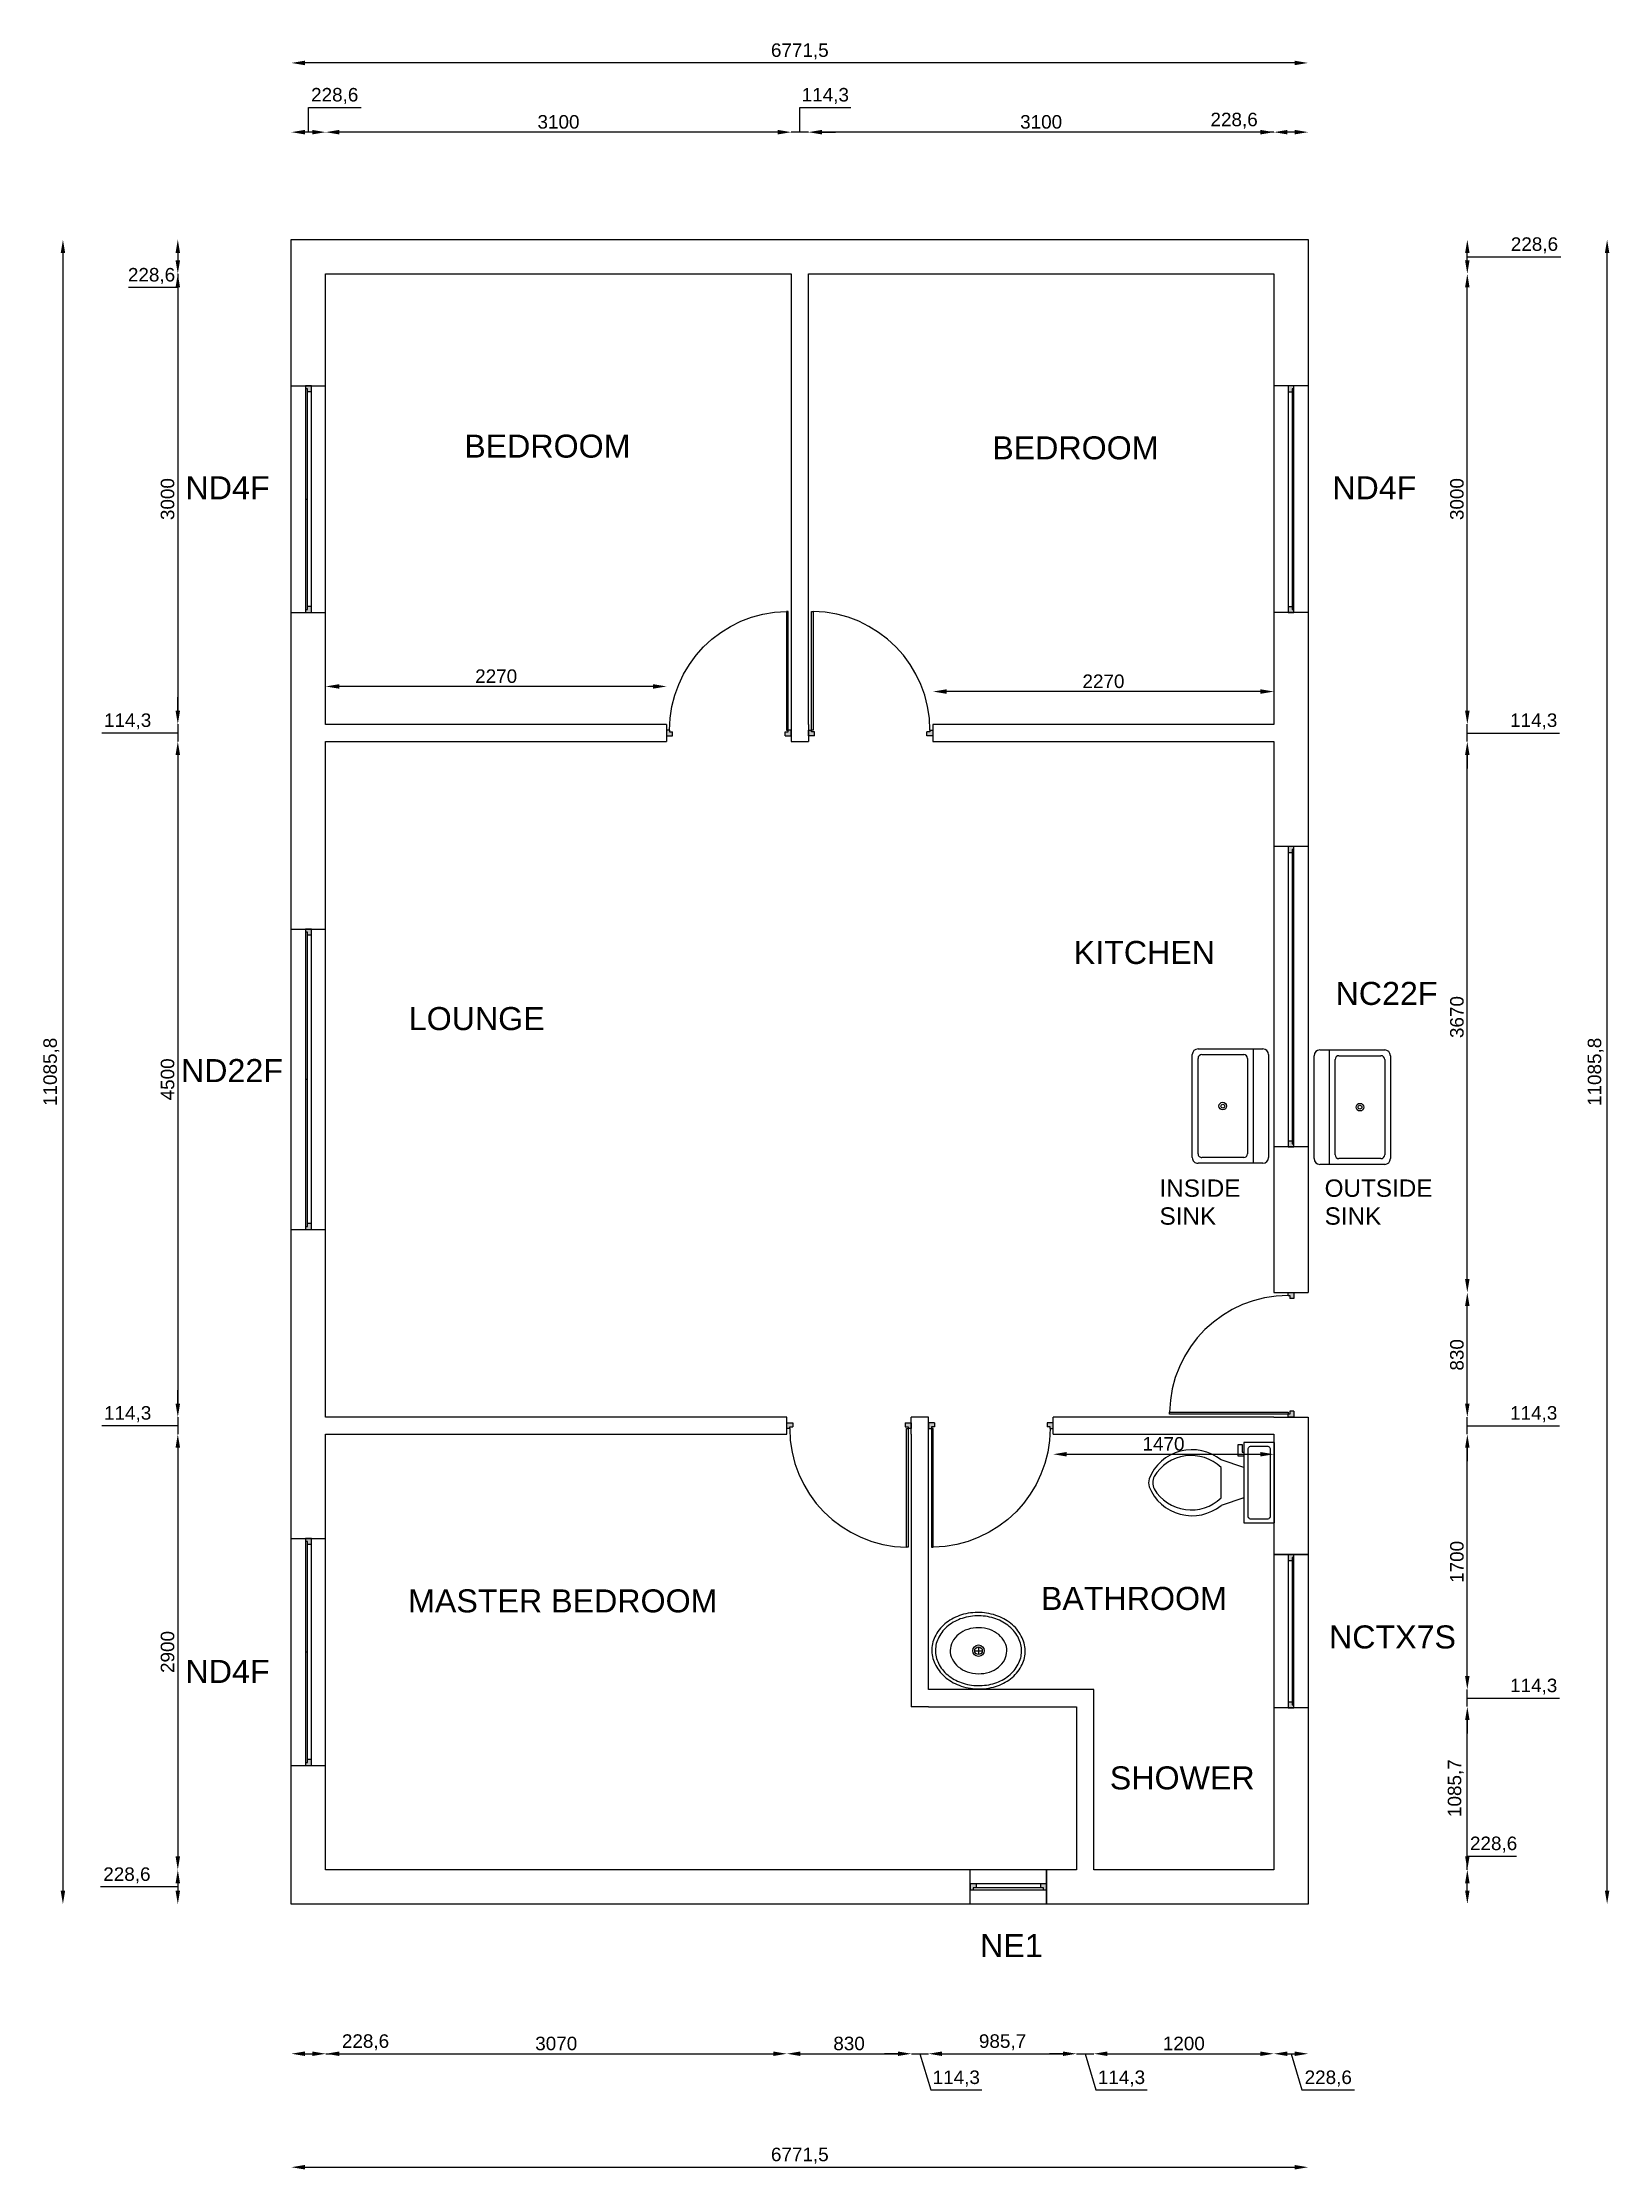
# Model space of a CAD drawing. Header units: millimetres. Extents: x 5556507 to 5811433, y 7824531 to 7923252.
# Drawn here: x 5666739 to 5677173, y 7835962 to 7850129 of the extents above; entities that cross this region are included whole.
import ezdxf

# ---------------------------------------------------------------- set-up
doc = ezdxf.new("R2010")
doc.units = ezdxf.units.MM
for name, color, linetype in [('blocks', 31, 'Continuous'), ('dimensions', 251, 'Continuous'), ('doors', 142, 'Continuous'), ('text', 8, 'Continuous'), ('wall', 7, 'Continuous'), ('windows', 22, 'Continuous')]:
    doc.layers.add(name, color=color, linetype=linetype)
doc.styles.get("Standard").update_dxf_attribs({"font": 'arial.ttf'})
doc.dimstyles.new('ISO-25', dxfattribs={"dimscale": 31, "dimtxt": 2.5, "dimasz": 2.5, "dimexe": 1.25, "dimexo": 0.625, "dimtad": 1, "dimtxsty": 'Standard', "dimcen": 2.5, "dimse1": 1, "dimse2": 1, "dimadec": 0, "dimazin": 0, "dimtfac": 1, "dimtmove": 0, "dimatfit": 3, "dimfxl": 1, "dimarcsym": 0})

msp = doc.modelspace()

# ---------------------------------------------------------------- texts
at = {"layer": 'text'}
for s, height, p in [('BEDROOM', 153.4078, (5669547.166, 7847364.048)), ('BEDROOM', 153.4078, (5673063.412, 7847352.571)), ('ND4F', 153.4078, (5667691.343, 7847086.538)), ('ND4F', 153.4078, (5675327.857, 7847086.538)), ('KITCHEN', 153.4078, (5673606.235, 7843991.62)), ('NC22F', 153.4078, (5675349.739, 7843718.743)), ('LOUNGE', 153.4078, (5669178.094, 7843551.316)), ('ND22F', 153.4078, (5667661.21, 7843204.826)), ('INSIDE', 115.6647, (5674177.391, 7842440.692)), ('OUTSIDE', 115.6647, (5675276.825, 7842440.692)), ('SINK', 115.6647, (5674177.391, 7842254.887)), ('SINK', 115.6647, (5675276.825, 7842254.887)), ('MASTER BEDROOM', 153.40782, (5669173.67, 7839672.696)), ('BATHROOM', 153.4078, (5673387.626, 7839689.024)), ('NCTX7S', 153.4078, (5675305.976, 7839432.457)), ('ND4F', 153.4078, (5667691.343, 7839202.835)), ('SHOWER', 153.4078, (5673846.426, 7838493.664)), ('NE1', 153.4078, (5672982.873, 7837376.79))]:
    msp.add_text(s, height=height, dxfattribs=at).set_placement(p)

# ---------------------------------------------------------------- blocks, each defined once
blk = doc.blocks.new('D')
at = {"layer": 'doors'}
h = blk.add_hatch(color=256, dxfattribs=at)
h.dxf.hatch_style = 1
h.paths.add_polyline_path([(0, 19), (-20, 19), (-20, 7), (-40, 7), (-40, -19), (0, -19)])
h.paths.add_polyline_path([(-830, -19), (-790, -19), (-790, 7), (-810, 7), (-810, 19), (-830, 19)])
for p, q in [((-790, -19), (-790, 7)), ((-40, -19), (-40, 7))]:
    blk.add_line(p, q, dxfattribs=at)
blk.add_lwpolyline([(-810, 19), (-810, 809), (-798, 809), (-798, 19)], close=True, dxfattribs=at)
for points in [[(-790, -19), (-830, -19), (-830, 19), (-810, 19)], [(-790, 7), (-810, 7), (-810, 19)], [(-20, 19), (0, 19), (0, -19), (-40, -19)], [(-20, 19), (-20, 7), (-40, 7)]]:
    blk.add_lwpolyline(points, dxfattribs=at)
blk.add_arc((-810, 19), 790, 0, 89.1298, dxfattribs=at)
blk = doc.blocks.new('*D120')
at = {"layer": 'Defpoints', "color": 0, "transparency": 16777216}
for p in [(5668625, 7837959), (5668396, 7837730), (5668625, 7836733)]:
    blk.add_point(p, dxfattribs=at)
at = {"layer": 'dimensions', "color": 0, "lineweight": -2, "transparency": 16777216}
for p, q in [((5668486, 7836733), (5668535, 7836733)), ((5668625, 7836733), (5669065, 7836733))]:
    blk.add_line(p, q, dxfattribs=at)
at = {"layer": 'dimensions', "color": 0, "transparency": 16777216}
for points in [[(5668486, 7836748), (5668486, 7836718), (5668396, 7836733)], [(5668535, 7836748), (5668535, 7836718), (5668625, 7836733)]]:
    blk.add_solid(points, dxfattribs=at)
at = {"layer": 'dimensions', "color": 0, "transparency": 16777216, "insert": (5668890, 7836809), "char_height": 90, "attachment_point": 5}
blk.add_mtext('228,6', dxfattribs=at)
blk = doc.blocks.new('*D121')
at = {"layer": 'Defpoints', "color": 0, "transparency": 16777216}
for p in [(5671695, 7840859), (5668625, 7837959), (5671695, 7836733)]:
    blk.add_point(p, dxfattribs=at)
at = {"layer": 'dimensions', "color": 0, "lineweight": -2, "transparency": 16777216}
blk.add_line((5668715, 7836733), (5671605, 7836733), dxfattribs=at)
at = {"layer": 'dimensions', "color": 0, "transparency": 16777216}
for points in [[(5668715, 7836748), (5668715, 7836718), (5668625, 7836733)], [(5671605, 7836748), (5671605, 7836718), (5671695, 7836733)]]:
    blk.add_solid(points, dxfattribs=at)
at = {"layer": 'dimensions', "color": 0, "transparency": 16777216, "insert": (5670160, 7836801), "char_height": 90, "attachment_point": 5}
blk.add_mtext('3070', dxfattribs=at)
blk = doc.blocks.new('*D90')
at = {"layer": 'Defpoints', "color": 0, "transparency": 16777216}
for p in [(5671695, 7840859), (5672525, 7839045), (5672525, 7836733)]:
    blk.add_point(p, dxfattribs=at)
at = {"layer": 'dimensions', "color": 0, "lineweight": -2, "transparency": 16777216}
blk.add_line((5671785, 7836733), (5672435, 7836733), dxfattribs=at)
at = {"layer": 'dimensions', "color": 0, "transparency": 16777216}
for points in [[(5671785, 7836748), (5671785, 7836718), (5671695, 7836733)], [(5672435, 7836748), (5672435, 7836718), (5672525, 7836733)]]:
    blk.add_solid(points, dxfattribs=at)
at = {"layer": 'dimensions', "color": 0, "transparency": 16777216, "insert": (5672110, 7836801), "char_height": 90, "attachment_point": 5}
blk.add_mtext('830', dxfattribs=at)
blk = doc.blocks.new('*D91')
at = {"layer": 'Defpoints', "color": 0, "transparency": 16777216}
for p in [(5672639, 7839159), (5672525, 7839045), (5672639, 7836733)]:
    blk.add_point(p, dxfattribs=at)
at = {"layer": 'dimensions', "color": 0, "lineweight": -2, "transparency": 16777216}
for p, q in [((5672435, 7836733), (5672345, 7836733)), ((5672525, 7836733), (5672639, 7836733)), ((5672525, 7836733), (5672639, 7836733)), ((5672582, 7836733), (5672654, 7836492)), ((5672729, 7836733), (5672819, 7836733)), ((5672654, 7836492), (5672994, 7836492))]:
    blk.add_line(p, q, dxfattribs=at)
at = {"layer": 'dimensions', "color": 0, "transparency": 16777216}
for points in [[(5672435, 7836748), (5672435, 7836718), (5672525, 7836733)], [(5672729, 7836748), (5672729, 7836718), (5672639, 7836733)]]:
    blk.add_solid(points, dxfattribs=at)
at = {"layer": 'dimensions', "color": 0, "transparency": 16777216, "insert": (5672824, 7836568), "char_height": 90, "attachment_point": 5}
blk.add_mtext('114,3', dxfattribs=at)
blk = doc.blocks.new('*D92')
at = {"layer": 'Defpoints', "color": 0, "transparency": 16777216}
for p in [(5672639, 7839159), (5673625, 7837959), (5673625, 7836733)]:
    blk.add_point(p, dxfattribs=at)
at = {"layer": 'dimensions', "color": 0, "lineweight": -2, "transparency": 16777216}
blk.add_line((5672729, 7836733), (5673535, 7836733), dxfattribs=at)
at = {"layer": 'dimensions', "color": 0, "transparency": 16777216}
for points in [[(5672729, 7836748), (5672729, 7836718), (5672639, 7836733)], [(5673535, 7836748), (5673535, 7836718), (5673625, 7836733)]]:
    blk.add_solid(points, dxfattribs=at)
at = {"layer": 'dimensions', "color": 0, "transparency": 16777216, "insert": (5673132, 7836809), "char_height": 90, "attachment_point": 5}
blk.add_mtext('985,7', dxfattribs=at)
blk = doc.blocks.new('*D93')
at = {"layer": 'Defpoints', "color": 0, "transparency": 16777216}
for p in [(5673625, 7837959), (5673739, 7837959), (5673739, 7836733)]:
    blk.add_point(p, dxfattribs=at)
at = {"layer": 'dimensions', "color": 0, "lineweight": -2, "transparency": 16777216}
for p, q in [((5673535, 7836733), (5673445, 7836733)), ((5673625, 7836733), (5673739, 7836733)), ((5673625, 7836733), (5673739, 7836733)), ((5673682, 7836733), (5673754, 7836492)), ((5673829, 7836733), (5673919, 7836733)), ((5673754, 7836492), (5674094, 7836492))]:
    blk.add_line(p, q, dxfattribs=at)
at = {"layer": 'dimensions', "color": 0, "transparency": 16777216}
for points in [[(5673535, 7836748), (5673535, 7836718), (5673625, 7836733)], [(5673829, 7836748), (5673829, 7836718), (5673739, 7836733)]]:
    blk.add_solid(points, dxfattribs=at)
at = {"layer": 'dimensions', "color": 0, "transparency": 16777216, "insert": (5673924, 7836568), "char_height": 90, "attachment_point": 5}
blk.add_mtext('114,3', dxfattribs=at)
blk = doc.blocks.new('*D94')
at = {"layer": 'Defpoints', "color": 0, "transparency": 16777216}
for p in [(5673739, 7837959), (5674939, 7837959), (5674939, 7836733)]:
    blk.add_point(p, dxfattribs=at)
at = {"layer": 'dimensions', "color": 0, "lineweight": -2, "transparency": 16777216}
blk.add_line((5673829, 7836733), (5674849, 7836733), dxfattribs=at)
at = {"layer": 'dimensions', "color": 0, "transparency": 16777216}
for points in [[(5673829, 7836748), (5673829, 7836718), (5673739, 7836733)], [(5674849, 7836748), (5674849, 7836718), (5674939, 7836733)]]:
    blk.add_solid(points, dxfattribs=at)
at = {"layer": 'dimensions', "color": 0, "transparency": 16777216, "insert": (5674339, 7836801), "char_height": 90, "attachment_point": 5}
blk.add_mtext('1200', dxfattribs=at)
blk = doc.blocks.new('*D88')
at = {"layer": 'Defpoints', "color": 0, "transparency": 16777216}
for p in [(5674939, 7837959), (5675167, 7837730), (5675167, 7836733)]:
    blk.add_point(p, dxfattribs=at)
at = {"layer": 'dimensions', "color": 0, "lineweight": -2, "transparency": 16777216}
for p, q in [((5675029, 7836733), (5675077, 7836733)), ((5675053, 7836733), (5675125, 7836492)), ((5675125, 7836492), (5675476, 7836492))]:
    blk.add_line(p, q, dxfattribs=at)
at = {"layer": 'dimensions', "color": 0, "transparency": 16777216}
for points in [[(5675029, 7836748), (5675029, 7836718), (5674939, 7836733)], [(5675077, 7836748), (5675077, 7836718), (5675167, 7836733)]]:
    blk.add_solid(points, dxfattribs=at)
at = {"layer": 'dimensions', "color": 0, "transparency": 16777216, "insert": (5675301, 7836568), "char_height": 90, "attachment_point": 5}
blk.add_mtext('228,6', dxfattribs=at)
blk = doc.blocks.new('*D89')
at = {"layer": 'Defpoints', "color": 0, "transparency": 16777216}
for p in [(5668396, 7837730), (5675167, 7837730), (5675167, 7835977)]:
    blk.add_point(p, dxfattribs=at)
at = {"layer": 'dimensions', "color": 0, "lineweight": -2, "transparency": 16777216}
blk.add_line((5668486, 7835977), (5675077, 7835977), dxfattribs=at)
at = {"layer": 'dimensions', "color": 0, "transparency": 16777216}
for points in [[(5668486, 7835992), (5668486, 7835962), (5668396, 7835977)], [(5675077, 7835992), (5675077, 7835962), (5675167, 7835977)]]:
    blk.add_solid(points, dxfattribs=at)
at = {"layer": 'dimensions', "color": 0, "transparency": 16777216, "insert": (5671782, 7836054), "char_height": 90, "attachment_point": 5}
blk.add_mtext('6771,5', dxfattribs=at)
blk = doc.blocks.new('*D95')
at = {"layer": 'Defpoints', "color": 0, "transparency": 16777216}
for p in [(5674939, 7837959), (5676227, 7837959), (5675167, 7837730)]:
    blk.add_point(p, dxfattribs=at)
at = {"layer": 'dimensions', "color": 0, "lineweight": -2, "transparency": 16777216}
for p, q in [((5676227, 7837959), (5676227, 7838049)), ((5676227, 7838049), (5676554, 7838049)), ((5676227, 7837820), (5676227, 7837869))]:
    blk.add_line(p, q, dxfattribs=at)
at = {"layer": 'dimensions', "color": 0, "transparency": 16777216}
for points in [[(5676212, 7837869), (5676242, 7837869), (5676227, 7837959)], [(5676212, 7837820), (5676242, 7837820), (5676227, 7837730)]]:
    blk.add_solid(points, dxfattribs=at)
at = {"layer": 'dimensions', "color": 0, "transparency": 16777216, "insert": (5676402, 7838126), "char_height": 90, "attachment_point": 5}
blk.add_mtext('228,6', dxfattribs=at)
blk = doc.blocks.new('*D96')
at = {"layer": 'Defpoints', "color": 0, "transparency": 16777216}
for p in [(5673625, 7839045), (5676227, 7839045), (5674939, 7837959)]:
    blk.add_point(p, dxfattribs=at)
at = {"layer": 'dimensions', "color": 0, "lineweight": -2, "transparency": 16777216}
blk.add_line((5676227, 7838049), (5676227, 7838955), dxfattribs=at)
at = {"layer": 'dimensions', "color": 0, "transparency": 16777216}
for points in [[(5676212, 7838955), (5676242, 7838955), (5676227, 7839045)], [(5676212, 7838049), (5676242, 7838049), (5676227, 7837959)]]:
    blk.add_solid(points, dxfattribs=at)
at = {"layer": 'dimensions', "color": 0, "transparency": 16777216, "insert": (5676150, 7838502), "char_height": 90, "attachment_point": 5, "rotation": 90}
blk.add_mtext('1085,7', dxfattribs=at)
blk = doc.blocks.new('*D97')
at = {"layer": 'Defpoints', "color": 0, "transparency": 16777216}
for p in [(5673739, 7839159), (5676227, 7839159), (5673625, 7839045)]:
    blk.add_point(p, dxfattribs=at)
at = {"layer": 'dimensions', "color": 0, "lineweight": -2, "transparency": 16777216}
for p, q in [((5676227, 7839249), (5676227, 7839339)), ((5676227, 7839045), (5676227, 7839159)), ((5676227, 7839045), (5676227, 7839159)), ((5676227, 7839102), (5676499, 7839102)), ((5676499, 7839102), (5676840, 7839102)), ((5676227, 7838955), (5676227, 7838865))]:
    blk.add_line(p, q, dxfattribs=at)
at = {"layer": 'dimensions', "color": 0, "transparency": 16777216}
for points in [[(5676212, 7839249), (5676242, 7839249), (5676227, 7839159)], [(5676212, 7838955), (5676242, 7838955), (5676227, 7839045)]]:
    blk.add_solid(points, dxfattribs=at)
at = {"layer": 'dimensions', "color": 0, "transparency": 16777216, "insert": (5676669, 7839178), "char_height": 90, "attachment_point": 5}
blk.add_mtext('114,3', dxfattribs=at)
blk = doc.blocks.new('*D98')
at = {"layer": 'Defpoints', "color": 0, "transparency": 16777216}
for p in [(5674939, 7840859), (5676227, 7840859), (5673739, 7839159)]:
    blk.add_point(p, dxfattribs=at)
at = {"layer": 'dimensions', "color": 0, "lineweight": -2, "transparency": 16777216}
blk.add_line((5676227, 7839249), (5676227, 7840769), dxfattribs=at)
at = {"layer": 'dimensions', "color": 0, "transparency": 16777216}
for points in [[(5676212, 7840769), (5676242, 7840769), (5676227, 7840859)], [(5676212, 7839249), (5676242, 7839249), (5676227, 7839159)]]:
    blk.add_solid(points, dxfattribs=at)
at = {"layer": 'dimensions', "color": 0, "transparency": 16777216, "insert": (5676158, 7840009), "char_height": 90, "attachment_point": 5, "rotation": 90}
blk.add_mtext('1700', dxfattribs=at)
blk = doc.blocks.new('*D99')
at = {"layer": 'Defpoints', "color": 0, "transparency": 16777216}
for p in [(5675167, 7840973), (5676227, 7840973), (5674939, 7840859)]:
    blk.add_point(p, dxfattribs=at)
at = {"layer": 'dimensions', "color": 0, "lineweight": -2, "transparency": 16777216}
for p, q in [((5676227, 7841063), (5676227, 7841153)), ((5676227, 7840859), (5676227, 7840973)), ((5676227, 7840859), (5676227, 7840973)), ((5676227, 7840916), (5676499, 7840916)), ((5676499, 7840916), (5676840, 7840916)), ((5676227, 7840769), (5676227, 7840679))]:
    blk.add_line(p, q, dxfattribs=at)
at = {"layer": 'dimensions', "color": 0, "transparency": 16777216}
for points in [[(5676212, 7841063), (5676242, 7841063), (5676227, 7840973)], [(5676212, 7840769), (5676242, 7840769), (5676227, 7840859)]]:
    blk.add_solid(points, dxfattribs=at)
at = {"layer": 'dimensions', "color": 0, "transparency": 16777216, "insert": (5676669, 7840993), "char_height": 90, "attachment_point": 5}
blk.add_mtext('114,3', dxfattribs=at)
blk = doc.blocks.new('*D100')
at = {"layer": 'Defpoints', "color": 0, "transparency": 16777216}
for p in [(5675167, 7841803), (5676227, 7841803), (5675167, 7840973)]:
    blk.add_point(p, dxfattribs=at)
at = {"layer": 'dimensions', "color": 0, "lineweight": -2, "transparency": 16777216}
blk.add_line((5676227, 7841063), (5676227, 7841713), dxfattribs=at)
at = {"layer": 'dimensions', "color": 0, "transparency": 16777216}
for points in [[(5676212, 7841713), (5676242, 7841713), (5676227, 7841803)], [(5676212, 7841063), (5676242, 7841063), (5676227, 7840973)]]:
    blk.add_solid(points, dxfattribs=at)
at = {"layer": 'dimensions', "color": 0, "transparency": 16777216, "insert": (5676158, 7841388), "char_height": 90, "attachment_point": 5, "rotation": 90}
blk.add_mtext('830', dxfattribs=at)
blk = doc.blocks.new('*D101')
at = {"layer": 'Defpoints', "color": 0, "transparency": 16777216}
for p in [(5674939, 7845473), (5676227, 7845473), (5675167, 7841803)]:
    blk.add_point(p, dxfattribs=at)
at = {"layer": 'dimensions', "color": 0, "lineweight": -2, "transparency": 16777216}
blk.add_line((5676227, 7841893), (5676227, 7845383), dxfattribs=at)
at = {"layer": 'dimensions', "color": 0, "transparency": 16777216}
for points in [[(5676212, 7845383), (5676242, 7845383), (5676227, 7845473)], [(5676212, 7841893), (5676242, 7841893), (5676227, 7841803)]]:
    blk.add_solid(points, dxfattribs=at)
at = {"layer": 'dimensions', "color": 0, "transparency": 16777216, "insert": (5676158, 7843638), "char_height": 90, "attachment_point": 5, "rotation": 90}
blk.add_mtext('3670', dxfattribs=at)
blk = doc.blocks.new('*D102')
at = {"layer": 'Defpoints', "color": 0, "transparency": 16777216}
for p in [(5674939, 7845588), (5676227, 7845588), (5674939, 7845473)]:
    blk.add_point(p, dxfattribs=at)
at = {"layer": 'dimensions', "color": 0, "lineweight": -2, "transparency": 16777216}
for p, q in [((5676227, 7845678), (5676227, 7845768)), ((5676227, 7845473), (5676227, 7845588)), ((5676227, 7845473), (5676227, 7845588)), ((5676227, 7845530), (5676499, 7845530)), ((5676499, 7845530), (5676840, 7845530)), ((5676227, 7845383), (5676227, 7845293))]:
    blk.add_line(p, q, dxfattribs=at)
at = {"layer": 'dimensions', "color": 0, "transparency": 16777216}
for points in [[(5676212, 7845678), (5676242, 7845678), (5676227, 7845588)], [(5676212, 7845383), (5676242, 7845383), (5676227, 7845473)]]:
    blk.add_solid(points, dxfattribs=at)
at = {"layer": 'dimensions', "color": 0, "transparency": 16777216, "insert": (5676669, 7845607), "char_height": 90, "attachment_point": 5}
blk.add_mtext('114,3', dxfattribs=at)
blk = doc.blocks.new('*D85')
at = {"layer": 'Defpoints', "color": 0, "transparency": 16777216}
for p in [(5674939, 7848588), (5676227, 7848588), (5674939, 7845588)]:
    blk.add_point(p, dxfattribs=at)
at = {"layer": 'dimensions', "color": 0, "lineweight": -2, "transparency": 16777216}
blk.add_line((5676227, 7845678), (5676227, 7848498), dxfattribs=at)
at = {"layer": 'dimensions', "color": 0, "transparency": 16777216}
for points in [[(5676212, 7848498), (5676242, 7848498), (5676227, 7848588)], [(5676212, 7845678), (5676242, 7845678), (5676227, 7845588)]]:
    blk.add_solid(points, dxfattribs=at)
at = {"layer": 'dimensions', "color": 0, "transparency": 16777216, "insert": (5676158, 7847088), "char_height": 90, "attachment_point": 5, "rotation": 90}
blk.add_mtext('3000', dxfattribs=at)
blk = doc.blocks.new('*D86')
at = {"layer": 'Defpoints', "color": 0, "transparency": 16777216}
for p in [(5675167, 7848816), (5676227, 7848816), (5674939, 7848588)]:
    blk.add_point(p, dxfattribs=at)
at = {"layer": 'dimensions', "color": 0, "lineweight": -2, "transparency": 16777216}
for p, q in [((5676227, 7848678), (5676227, 7848726)), ((5676227, 7848702), (5676499, 7848702)), ((5676499, 7848702), (5676850, 7848702))]:
    blk.add_line(p, q, dxfattribs=at)
at = {"layer": 'dimensions', "color": 0, "transparency": 16777216}
for points in [[(5676212, 7848726), (5676242, 7848726), (5676227, 7848816)], [(5676212, 7848678), (5676242, 7848678), (5676227, 7848588)]]:
    blk.add_solid(points, dxfattribs=at)
at = {"layer": 'dimensions', "color": 0, "transparency": 16777216, "insert": (5676674, 7848778), "char_height": 90, "attachment_point": 5}
blk.add_mtext('228,6', dxfattribs=at)
blk = doc.blocks.new('*D87')
at = {"layer": 'Defpoints', "color": 0, "transparency": 16777216}
for p in [(5675167, 7848816), (5677158, 7848816), (5675167, 7837730)]:
    blk.add_point(p, dxfattribs=at)
at = {"layer": 'dimensions', "color": 0, "lineweight": -2, "transparency": 16777216}
blk.add_line((5677158, 7837820), (5677158, 7848726), dxfattribs=at)
at = {"layer": 'dimensions', "color": 0, "transparency": 16777216}
for points in [[(5677143, 7848726), (5677173, 7848726), (5677158, 7848816)], [(5677143, 7837820), (5677173, 7837820), (5677158, 7837730)]]:
    blk.add_solid(points, dxfattribs=at)
at = {"layer": 'dimensions', "color": 0, "transparency": 16777216, "insert": (5677082, 7843273), "char_height": 90, "attachment_point": 5, "rotation": 90}
blk.add_mtext('11085,8', dxfattribs=at)
blk = doc.blocks.new('*D103')
at = {"layer": 'Defpoints', "color": 0, "transparency": 16777216}
for p in [(5673469, 7840859), (5674939, 7840859), (5674939, 7840726)]:
    blk.add_point(p, dxfattribs=at)
at = {"layer": 'dimensions', "color": 0, "lineweight": -2, "transparency": 16777216}
blk.add_line((5673559, 7840726), (5674849, 7840726), dxfattribs=at)
at = {"layer": 'dimensions', "color": 0, "transparency": 16777216}
for points in [[(5673559, 7840741), (5673559, 7840711), (5673469, 7840726)], [(5674849, 7840741), (5674849, 7840711), (5674939, 7840726)]]:
    blk.add_solid(points, dxfattribs=at)
at = {"layer": 'dimensions', "color": 0, "transparency": 16777216, "insert": (5674204, 7840795), "char_height": 90, "attachment_point": 5}
blk.add_mtext('1470', dxfattribs=at)
blk = doc.blocks.new('*D104')
at = {"layer": 'Defpoints', "color": 0, "transparency": 16777216}
for p in [(5674939, 7849532), (5675167, 7848816), (5674939, 7848588)]:
    blk.add_point(p, dxfattribs=at)
at = {"layer": 'dimensions', "color": 0, "lineweight": -2, "transparency": 16777216}
for p, q in [((5674939, 7849532), (5674499, 7849532)), ((5675077, 7849532), (5675029, 7849532))]:
    blk.add_line(p, q, dxfattribs=at)
at = {"layer": 'dimensions', "color": 0, "transparency": 16777216}
for points in [[(5675029, 7849547), (5675029, 7849517), (5674939, 7849532)], [(5675077, 7849547), (5675077, 7849517), (5675167, 7849532)]]:
    blk.add_solid(points, dxfattribs=at)
at = {"layer": 'dimensions', "color": 0, "transparency": 16777216, "insert": (5674674, 7849608), "char_height": 90, "attachment_point": 5}
blk.add_mtext('228,6', dxfattribs=at)
blk = doc.blocks.new('*D105')
at = {"layer": 'Defpoints', "color": 0, "transparency": 16777216}
for p in [(5671839, 7849532), (5671839, 7848588), (5674939, 7848588)]:
    blk.add_point(p, dxfattribs=at)
at = {"layer": 'dimensions', "color": 0, "lineweight": -2, "transparency": 16777216}
blk.add_line((5674849, 7849532), (5671929, 7849532), dxfattribs=at)
at = {"layer": 'dimensions', "color": 0, "transparency": 16777216}
for points in [[(5671929, 7849547), (5671929, 7849517), (5671839, 7849532)], [(5674849, 7849547), (5674849, 7849517), (5674939, 7849532)]]:
    blk.add_solid(points, dxfattribs=at)
at = {"layer": 'dimensions', "color": 0, "transparency": 16777216, "insert": (5673389, 7849600), "char_height": 90, "attachment_point": 5}
blk.add_mtext('3100', dxfattribs=at)
blk = doc.blocks.new('*D106')
at = {"layer": 'Defpoints', "color": 0, "transparency": 16777216}
for p in [(5671725, 7849532), (5671725, 7848588), (5671839, 7848588)]:
    blk.add_point(p, dxfattribs=at)
at = {"layer": 'dimensions', "color": 0, "lineweight": -2, "transparency": 16777216}
for p, q in [((5671782, 7849532), (5671782, 7849696)), ((5671782, 7849696), (5672122, 7849696)), ((5671635, 7849532), (5671545, 7849532)), ((5671839, 7849532), (5671725, 7849532)), ((5671839, 7849532), (5671725, 7849532)), ((5671929, 7849532), (5672019, 7849532))]:
    blk.add_line(p, q, dxfattribs=at)
at = {"layer": 'dimensions', "color": 0, "transparency": 16777216}
for points in [[(5671635, 7849547), (5671635, 7849517), (5671725, 7849532)], [(5671929, 7849547), (5671929, 7849517), (5671839, 7849532)]]:
    blk.add_solid(points, dxfattribs=at)
at = {"layer": 'dimensions', "color": 0, "transparency": 16777216, "insert": (5671952, 7849773), "char_height": 90, "attachment_point": 5}
blk.add_mtext('114,3', dxfattribs=at)
blk = doc.blocks.new('*D107')
at = {"layer": 'Defpoints', "color": 0, "transparency": 16777216}
for p in [(5668625, 7849532), (5668625, 7848588), (5671725, 7848588)]:
    blk.add_point(p, dxfattribs=at)
at = {"layer": 'dimensions', "color": 0, "lineweight": -2, "transparency": 16777216}
blk.add_line((5671635, 7849532), (5668715, 7849532), dxfattribs=at)
at = {"layer": 'dimensions', "color": 0, "transparency": 16777216}
for points in [[(5668715, 7849547), (5668715, 7849517), (5668625, 7849532)], [(5671635, 7849547), (5671635, 7849517), (5671725, 7849532)]]:
    blk.add_solid(points, dxfattribs=at)
at = {"layer": 'dimensions', "color": 0, "transparency": 16777216, "insert": (5670175, 7849600), "char_height": 90, "attachment_point": 5}
blk.add_mtext('3100', dxfattribs=at)
blk = doc.blocks.new('*D108')
at = {"layer": 'Defpoints', "color": 0, "transparency": 16777216}
for p in [(5668396, 7849532), (5668396, 7848816), (5668625, 7848588)]:
    blk.add_point(p, dxfattribs=at)
at = {"layer": 'dimensions', "color": 0, "lineweight": -2, "transparency": 16777216}
for p, q in [((5668510, 7849532), (5668510, 7849696)), ((5668510, 7849696), (5668860, 7849696)), ((5668535, 7849532), (5668486, 7849532))]:
    blk.add_line(p, q, dxfattribs=at)
at = {"layer": 'dimensions', "color": 0, "transparency": 16777216}
for points in [[(5668486, 7849547), (5668486, 7849517), (5668396, 7849532)], [(5668535, 7849547), (5668535, 7849517), (5668625, 7849532)]]:
    blk.add_solid(points, dxfattribs=at)
at = {"layer": 'dimensions', "color": 0, "transparency": 16777216, "insert": (5668685, 7849773), "char_height": 90, "attachment_point": 5}
blk.add_mtext('228,6', dxfattribs=at)
blk = doc.blocks.new('*D109')
at = {"layer": 'Defpoints', "color": 0, "transparency": 16777216}
for p in [(5672669, 7845806), (5672669, 7845588), (5674939, 7845588)]:
    blk.add_point(p, dxfattribs=at)
at = {"layer": 'dimensions', "color": 0, "lineweight": -2, "transparency": 16777216}
blk.add_line((5674849, 7845806), (5672759, 7845806), dxfattribs=at)
at = {"layer": 'dimensions', "color": 0, "transparency": 16777216}
for points in [[(5672759, 7845821), (5672759, 7845791), (5672669, 7845806)], [(5674849, 7845821), (5674849, 7845791), (5674939, 7845806)]]:
    blk.add_solid(points, dxfattribs=at)
at = {"layer": 'dimensions', "color": 0, "transparency": 16777216, "insert": (5673804, 7845874), "char_height": 90, "attachment_point": 5}
blk.add_mtext('2270', dxfattribs=at)
blk = doc.blocks.new('*D110')
at = {"layer": 'Defpoints', "color": 0, "transparency": 16777216}
for p in [(5668625, 7845840), (5668625, 7845588), (5670895, 7845588)]:
    blk.add_point(p, dxfattribs=at)
at = {"layer": 'dimensions', "color": 0, "lineweight": -2, "transparency": 16777216}
blk.add_line((5670805, 7845840), (5668715, 7845840), dxfattribs=at)
at = {"layer": 'dimensions', "color": 0, "transparency": 16777216}
for points in [[(5668715, 7845855), (5668715, 7845825), (5668625, 7845840)], [(5670805, 7845855), (5670805, 7845825), (5670895, 7845840)]]:
    blk.add_solid(points, dxfattribs=at)
at = {"layer": 'dimensions', "color": 0, "transparency": 16777216, "insert": (5669760, 7845908), "char_height": 90, "attachment_point": 5}
blk.add_mtext('2270', dxfattribs=at)
blk = doc.blocks.new('*D111')
at = {"layer": 'Defpoints', "color": 0, "transparency": 16777216}
for p in [(5668396, 7849993), (5668396, 7848816), (5675167, 7848816)]:
    blk.add_point(p, dxfattribs=at)
at = {"layer": 'dimensions', "color": 0, "lineweight": -2, "transparency": 16777216}
blk.add_line((5675077, 7849993), (5668486, 7849993), dxfattribs=at)
at = {"layer": 'dimensions', "color": 0, "transparency": 16777216}
for points in [[(5668486, 7850008), (5668486, 7849978), (5668396, 7849993)], [(5675077, 7850008), (5675077, 7849978), (5675167, 7849993)]]:
    blk.add_solid(points, dxfattribs=at)
at = {"layer": 'dimensions', "color": 0, "transparency": 16777216, "insert": (5671782, 7850070), "char_height": 90, "attachment_point": 5}
blk.add_mtext('6771,5', dxfattribs=at)
blk = doc.blocks.new('*D112')
at = {"layer": 'Defpoints', "color": 0, "transparency": 16777216}
for p in [(5668396, 7848816), (5667640, 7848588), (5668625, 7848588)]:
    blk.add_point(p, dxfattribs=at)
at = {"layer": 'dimensions', "color": 0, "lineweight": -2, "transparency": 16777216}
for p, q in [((5667640, 7848726), (5667640, 7848678)), ((5667640, 7848498), (5667312, 7848498)), ((5667640, 7848588), (5667640, 7848498))]:
    blk.add_line(p, q, dxfattribs=at)
at = {"layer": 'dimensions', "color": 0, "transparency": 16777216}
for points in [[(5667625, 7848726), (5667655, 7848726), (5667640, 7848816)], [(5667625, 7848678), (5667655, 7848678), (5667640, 7848588)]]:
    blk.add_solid(points, dxfattribs=at)
at = {"layer": 'dimensions', "color": 0, "transparency": 16777216, "insert": (5667465, 7848574), "char_height": 90, "attachment_point": 5}
blk.add_mtext('228,6', dxfattribs=at)
blk = doc.blocks.new('*D113')
at = {"layer": 'Defpoints', "color": 0, "transparency": 16777216}
for p in [(5668625, 7848588), (5667640, 7845588), (5668625, 7845588)]:
    blk.add_point(p, dxfattribs=at)
at = {"layer": 'dimensions', "color": 0, "lineweight": -2, "transparency": 16777216}
blk.add_line((5667640, 7848498), (5667640, 7845678), dxfattribs=at)
at = {"layer": 'dimensions', "color": 0, "transparency": 16777216}
for points in [[(5667625, 7848498), (5667655, 7848498), (5667640, 7848588)], [(5667625, 7845678), (5667655, 7845678), (5667640, 7845588)]]:
    blk.add_solid(points, dxfattribs=at)
at = {"layer": 'dimensions', "color": 0, "transparency": 16777216, "insert": (5667572, 7847088), "char_height": 90, "attachment_point": 5, "rotation": 90}
blk.add_mtext('3000', dxfattribs=at)
blk = doc.blocks.new('*D114')
at = {"layer": 'Defpoints', "color": 0, "transparency": 16777216}
for p in [(5668625, 7845588), (5667640, 7845473), (5668625, 7845473)]:
    blk.add_point(p, dxfattribs=at)
at = {"layer": 'dimensions', "color": 0, "lineweight": -2, "transparency": 16777216}
for p, q in [((5667640, 7845678), (5667640, 7845768)), ((5667476, 7845530), (5667135, 7845530)), ((5667640, 7845530), (5667476, 7845530)), ((5667640, 7845588), (5667640, 7845473)), ((5667640, 7845588), (5667640, 7845473)), ((5667640, 7845383), (5667640, 7845293))]:
    blk.add_line(p, q, dxfattribs=at)
at = {"layer": 'dimensions', "color": 0, "transparency": 16777216}
for points in [[(5667625, 7845678), (5667655, 7845678), (5667640, 7845588)], [(5667625, 7845383), (5667655, 7845383), (5667640, 7845473)]]:
    blk.add_solid(points, dxfattribs=at)
at = {"layer": 'dimensions', "color": 0, "transparency": 16777216, "insert": (5667306, 7845607), "char_height": 90, "attachment_point": 5}
blk.add_mtext('114,3', dxfattribs=at)
blk = doc.blocks.new('*D115')
at = {"layer": 'Defpoints', "color": 0, "transparency": 16777216}
for p in [(5668625, 7845473), (5667640, 7840973), (5668625, 7840973)]:
    blk.add_point(p, dxfattribs=at)
at = {"layer": 'dimensions', "color": 0, "lineweight": -2, "transparency": 16777216}
blk.add_line((5667640, 7845383), (5667640, 7841063), dxfattribs=at)
at = {"layer": 'dimensions', "color": 0, "transparency": 16777216}
for points in [[(5667625, 7845383), (5667655, 7845383), (5667640, 7845473)], [(5667625, 7841063), (5667655, 7841063), (5667640, 7840973)]]:
    blk.add_solid(points, dxfattribs=at)
at = {"layer": 'dimensions', "color": 0, "transparency": 16777216, "insert": (5667572, 7843223), "char_height": 90, "attachment_point": 5, "rotation": 90}
blk.add_mtext('4500', dxfattribs=at)
blk = doc.blocks.new('*D116')
at = {"layer": 'Defpoints', "color": 0, "transparency": 16777216}
for p in [(5668625, 7840973), (5667640, 7840859), (5668625, 7840859)]:
    blk.add_point(p, dxfattribs=at)
at = {"layer": 'dimensions', "color": 0, "lineweight": -2, "transparency": 16777216}
for p, q in [((5667640, 7841063), (5667640, 7841153)), ((5667640, 7840973), (5667640, 7840859)), ((5667640, 7840973), (5667640, 7840859)), ((5667476, 7840916), (5667135, 7840916)), ((5667640, 7840916), (5667476, 7840916)), ((5667640, 7840769), (5667640, 7840679))]:
    blk.add_line(p, q, dxfattribs=at)
at = {"layer": 'dimensions', "color": 0, "transparency": 16777216}
for points in [[(5667625, 7841063), (5667655, 7841063), (5667640, 7840973)], [(5667625, 7840769), (5667655, 7840769), (5667640, 7840859)]]:
    blk.add_solid(points, dxfattribs=at)
at = {"layer": 'dimensions', "color": 0, "transparency": 16777216, "insert": (5667306, 7840993), "char_height": 90, "attachment_point": 5}
blk.add_mtext('114,3', dxfattribs=at)
blk = doc.blocks.new('*D117')
at = {"layer": 'Defpoints', "color": 0, "transparency": 16777216}
for p in [(5668625, 7840859), (5667640, 7837959), (5668625, 7837959)]:
    blk.add_point(p, dxfattribs=at)
at = {"layer": 'dimensions', "color": 0, "lineweight": -2, "transparency": 16777216}
blk.add_line((5667640, 7840769), (5667640, 7838049), dxfattribs=at)
at = {"layer": 'dimensions', "color": 0, "transparency": 16777216}
for points in [[(5667625, 7840769), (5667655, 7840769), (5667640, 7840859)], [(5667625, 7838049), (5667655, 7838049), (5667640, 7837959)]]:
    blk.add_solid(points, dxfattribs=at)
at = {"layer": 'dimensions', "color": 0, "transparency": 16777216, "insert": (5667572, 7839409), "char_height": 90, "attachment_point": 5, "rotation": 90}
blk.add_mtext('2900', dxfattribs=at)
blk = doc.blocks.new('*D118')
at = {"layer": 'Defpoints', "color": 0, "transparency": 16777216}
for p in [(5668625, 7837959), (5667640, 7837730), (5668396, 7837730)]:
    blk.add_point(p, dxfattribs=at)
at = {"layer": 'dimensions', "color": 0, "lineweight": -2, "transparency": 16777216}
for p, q in [((5667476, 7837845), (5667125, 7837845)), ((5667640, 7837845), (5667476, 7837845)), ((5667640, 7837869), (5667640, 7837820))]:
    blk.add_line(p, q, dxfattribs=at)
at = {"layer": 'dimensions', "color": 0, "transparency": 16777216}
for points in [[(5667625, 7837869), (5667655, 7837869), (5667640, 7837959)], [(5667625, 7837820), (5667655, 7837820), (5667640, 7837730)]]:
    blk.add_solid(points, dxfattribs=at)
at = {"layer": 'dimensions', "color": 0, "transparency": 16777216, "insert": (5667301, 7837921), "char_height": 90, "attachment_point": 5}
blk.add_mtext('228,6', dxfattribs=at)
blk = doc.blocks.new('*D119')
at = {"layer": 'Defpoints', "color": 0, "transparency": 16777216}
for p in [(5668396, 7848816), (5666875, 7837730), (5668396, 7837730)]:
    blk.add_point(p, dxfattribs=at)
at = {"layer": 'dimensions', "color": 0, "lineweight": -2, "transparency": 16777216}
blk.add_line((5666875, 7848726), (5666875, 7837820), dxfattribs=at)
at = {"layer": 'dimensions', "color": 0, "transparency": 16777216}
for points in [[(5666860, 7848726), (5666890, 7848726), (5666875, 7848816)], [(5666860, 7837820), (5666890, 7837820), (5666875, 7837730)]]:
    blk.add_solid(points, dxfattribs=at)
at = {"layer": 'dimensions', "color": 0, "transparency": 16777216, "insert": (5666798, 7843273), "char_height": 90, "attachment_point": 5, "rotation": 90}
blk.add_mtext('11085,8', dxfattribs=at)
blk = doc.blocks.new('Toilet - top')
for p, q in [((9.5, -6), (9.5, -2)), ((-10, -8.5), (-8, -8.5)), ((-10, -9.5), (-10, -8.5)), ((-7, -9.5), (-10, -9.5)), ((-8, -8.5), (-8, -8)), ((-7, -8), (-7, -9.5)), ((-4, -8), (-6, -14)), ((4, -8), (6, -14)), ((4, -14), (-4, -14))]:
    blk.add_line(p, q)
blk.add_lwpolyline([(10.5, -8), (10.5, 0), (-10.5, 0), (-10.5, -8)], close=True)
for points in [[(-9.5, -2), (-9.5, -6)], [(8.5, -1), (-8.5, -1)], [(-8.5, -7), (8.5, -7)]]:
    blk.add_lwpolyline(points)
for centre, radius, start, end in [((-8.62, -1.88), 0.884, 81.8699, 188.1301), ((8.62, -1.88), 0.884, 351.8699, 98.1301), ((-8.62, -6.12), 0.884, 171.8699, 278.1301), ((8.62, -6.12), 0.884, 261.8699, 8.1301), ((3.52, -21.58), 12.17, 141.4691, 247.9714), ((4.2, -21.82), 11.33, 136.3677, 238.9468), ((-3.52, -21.58), 12.17, 292.0284, 38.5307), ((-4.2, -21.82), 11.33, 301.053, 43.6321), ((0, -27.88), 4, 245.7318, 294.2682), ((0, -29), 4, 254.8605, 285.1395)]:
    blk.add_arc(centre, radius, start, end)
blk = doc.blocks.new('Sink - Oval top')
for p, q in [((-1, 0), (1, 0)), ((0, 1), (0, -1))]:
    blk.add_line(p, q)
at = {"linetype": 'Continuous'}
for points in [[(-12.23, 0.39, 0.117634), (-11.46, -3.36, 0.104469), (-8.88, -6.8, 0.090016), (-5.08, -9.07, 0.08192), (-0.32, -10.02, 0.08192), (4.49, -9.38, 0.090016), (8.42, -7.36, 0.104469), (11.22, -4.09, 0.117634), (12.23, -0.39, 0.117634), (11.46, 3.36, 0.104469), (8.88, 6.8, 0.090016), (5.08, 9.07, 0.08192), (0.32, 10.02, 0.08192), (-4.49, 9.38, 0.090016), (-8.42, 7.36, 0.104469), (-11.22, 4.09, 0.117634)], [(-11.29, 0.16, 0.118622), (-10.52, -3.25, 0.104678), (-8.07, -6.36, 0.089562), (-4.54, -8.37, 0.081185), (-0.13, -9.15, 0.081185), (4.3, -8.49, 0.089562), (7.89, -6.58, 0.104678), (10.42, -3.55, 0.118622), (11.29, -0.16, 0.118622), (10.52, 3.25, 0.104678), (8.07, 6.36, 0.089562), (4.54, 8.37, 0.081185), (0.13, 9.15, 0.081185), (-4.3, 8.49, 0.089562), (-7.89, 6.58, 0.104678), (-10.42, 3.55, 0.118622)], [(-7.42, 0.08, 0.118283), (-6.91, -2.17, 0.104607), (-5.29, -4.21, 0.089718), (-2.97, -5.53, 0.081436), (-0.07, -6.04, 0.081436), (2.84, -5.59, 0.089718), (5.2, -4.33, 0.104607), (6.86, -2.32, 0.118283), (7.42, -0.08, 0.118283), (6.91, 2.17, 0.104607), (5.29, 4.21, 0.089718), (2.97, 5.53, 0.081436), (0.07, 6.04, 0.081436), (-2.84, 5.59, 0.089718), (-5.2, 4.33, 0.104607), (-6.86, 2.32, 0.118283)]]:
    blk.add_lwpolyline(points, format="xyb", close=True, dxfattribs=at)
for radius in [1.5, 1]:
    blk.add_circle((0, 0), radius)
blk = doc.blocks.new('Sink-single - 30 in top')
blk.add_line((-15, -3.999996), (15, -3.999996))
for points in [[(-13.5, 0), (13.5, 0)], [(-15, -18.499996), (-15, -1.5)], [(-12.5, -5.499996), (12.5, -5.499996)], [(15, -1.5), (15, -18.499996)], [(-13.5, -17.499996), (-13.5, -6.499996)], [(13.5, -6.499996), (13.5, -17.499996)], [(13.5, -19.999996), (-13.5, -19.999996)], [(12.5, -18.499996), (-12.5, -18.499996)]]:
    blk.add_lwpolyline(points)
for radius in [1, 0.5]:
    blk.add_circle((0, -11.999996), radius)
for centre, radius, start, end in [((-13.5, -1.5), 1.5, 90, 180), ((-12.5, -6.499996), 1, 90, 180), ((12.5, -6.499996), 1, 0, 90), ((13.5, -1.5), 1.5, 0, 90), ((-13.5, -18.499996), 1.5, 180, 270), ((-12.5, -17.499996), 1, 180, 270), ((12.5, -17.499996), 1, 270, 0), ((13.5, -18.499996), 1.5, 270, 0)]:
    blk.add_arc(centre, radius, start, end)

# ---------------------------------------------------------------- dimensions: what is measured, and where the dimension line sits
at = {"layer": 'dimensions'}
for base, p1, p2, override, picture, middle in [((5668395.979, 7849993.269), (5675167.479, 7848816.186), (5668395.979, 7848816.186), {"dimscale": 36, "dimtoh": 1}, '*D111', (5671781.729, 7850069.855)), ((5668395.979, 7849531.764), (5668624.579, 7848587.586), (5668395.979, 7848816.186), {"dimscale": 36, "dimtoh": 1, "dimtmove": 1}, '*D108', (5668532.779, 7849772.771)), ((5671724.579, 7849531.764), (5671838.879, 7848587.586), (5671724.579, 7848587.586), {"dimscale": 36, "dimtoh": 1, "dimtmove": 1}, '*D106', (5671804.229, 7849772.771)), ((5668624.579, 7849531.764), (5671724.579, 7848587.586), (5668624.579, 7848587.586), {"dimscale": 36, "dimtoh": 1, "dimtmove": 1}, '*D107', (5670174.579, 7849600.246)), ((5671838.879, 7849531.764), (5674938.879, 7848587.586), (5671838.879, 7848587.586), {"dimscale": 36, "dimtoh": 1, "dimtmove": 1}, '*D105', (5673388.879, 7849600.246)), ((5674938.879, 7849531.764), (5675167.479, 7848816.186), (5674938.879, 7848587.586), {"dimscale": 36, "dimtoh": 1}, '*D104', (5674673.791, 7849608.35)), ((5668624.579, 7845839.72), (5670894.579, 7845587.586), (5668624.579, 7845587.586), {"dimscale": 36, "dimtoh": 1}, '*D110', (5669759.579, 7845908.172)), ((5672668.879, 7845805.951), (5674938.879, 7845587.586), (5672668.879, 7845587.586), {"dimscale": 36, "dimtoh": 1}, '*D109', (5673803.879, 7845874.403)), ((5671694.579, 7836732.806), (5668624.579, 7837958.986), (5671694.579, 7840858.986), {"dimscale": 36, "dimtmove": 1}, '*D121', (5670159.579, 7836801.288)), ((5672524.579, 7836732.806), (5671694.579, 7840858.986), (5672524.579, 7839044.686), {"dimscale": 36, "dimtmove": 1}, '*D90', (5672109.579, 7836801.288)), ((5674938.879, 7840726.463), (5673468.879, 7840858.986), (5674938.879, 7840858.986), {"dimscale": 36, "dimtoh": 1}, '*D103', (5674203.879, 7840794.914)), ((5672638.879, 7836732.806), (5672524.579, 7839044.686), (5672638.879, 7839158.986), {"dimscale": 36, "dimtmove": 1}, '*D91', (5672676.532, 7836568.384)), ((5673624.579, 7836732.806), (5672638.879, 7839158.986), (5673624.579, 7837958.986), {"dimscale": 36, "dimtmove": 1}, '*D92', (5673131.729, 7836809.392)), ((5668624.579, 7836732.806), (5668395.979, 7837730.386), (5668624.579, 7837958.986), {"dimscale": 36}, '*D120', (5668889.668, 7836809.392)), ((5673738.879, 7836732.806), (5673624.579, 7837958.986), (5673738.879, 7837958.986), {"dimscale": 36, "dimtmove": 1}, '*D93', (5673776.532, 7836568.384)), ((5674938.879, 7836732.806), (5673738.879, 7837958.986), (5674938.879, 7837958.986), {"dimscale": 36, "dimtmove": 1}, '*D94', (5674338.879, 7836801.257)), ((5675167.479, 7836732.806), (5674938.879, 7837958.986), (5675167.479, 7837730.386), {"dimscale": 36, "dimtmove": 1}, '*D88', (5675147.982, 7836568.384)), ((5675167.479, 7835977.262), (5668395.979, 7837730.386), (5675167.479, 7837730.386), {"dimscale": 36}, '*D89', (5671781.729, 7836053.848))]:
    dim = msp.add_linear_dim(base=base, p1=p1, p2=p2, dimstyle='ISO-25', override=override, dxfattribs=at)
    dim.commit()
    dim.dimension.update_dxf_attribs({"geometry": picture, "text_midpoint": middle})
for base, p1, p2, override, picture, middle in [((5666874.96, 7837730.386), (5668395.979, 7848816.186), (5668395.979, 7837730.386), {"dimscale": 36, "dimtoh": 1}, '*D119', (5666798.374, 7843273.286)), ((5667640.096, 7848587.586), (5668395.979, 7848816.186), (5668624.579, 7848587.586), {"dimscale": 36, "dimtoh": 1}, '*D112', (5667465.007, 7848574.172)), ((5676226.764, 7848816.186), (5674938.879, 7848587.586), (5675167.479, 7848816.186), {"dimscale": 36, "dimtoh": 1, "dimtmove": 1}, '*D86', (5676521.858, 7848778.472)), ((5677158.487, 7848816.186), (5675167.479, 7837730.386), (5675167.479, 7848816.186), {"dimscale": 36, "dimtoh": 1}, '*D87', (5677081.901, 7843273.286)), ((5667640.096, 7845587.586), (5668624.579, 7848587.586), (5668624.579, 7845587.586), {"dimscale": 36, "dimtoh": 1, "dimtmove": 1}, '*D113', (5667571.614, 7847087.586)), ((5676226.764, 7848587.586), (5674938.879, 7845587.586), (5674938.879, 7848587.586), {"dimscale": 36, "dimtoh": 1, "dimtmove": 1}, '*D85', (5676158.282, 7847087.586)), ((5667640.096, 7845473.286), (5668624.579, 7845587.586), (5668624.579, 7845473.286), {"dimscale": 36, "dimtoh": 1, "dimtmove": 1}, '*D114', (5667453.174, 7845607.022)), ((5676226.764, 7845587.586), (5674938.879, 7845473.286), (5674938.879, 7845587.586), {"dimscale": 36, "dimtoh": 1, "dimtmove": 1}, '*D102', (5676521.858, 7845607.022)), ((5667640.096, 7840973.286), (5668624.579, 7845473.286), (5668624.579, 7840973.286), {"dimscale": 36, "dimtoh": 1, "dimtmove": 1}, '*D115', (5667571.645, 7843223.286)), ((5676226.764, 7845473.286), (5675167.479, 7841803.286), (5674938.879, 7845473.286), {"dimscale": 36, "dimtoh": 1, "dimtmove": 1}, '*D101', (5676158.282, 7843638.286)), ((5676226.764, 7841803.286), (5675167.479, 7840973.286), (5675167.479, 7841803.286), {"dimscale": 36, "dimtoh": 1, "dimtmove": 1}, '*D100', (5676158.282, 7841388.286)), ((5667640.096, 7840858.986), (5668624.579, 7840973.286), (5668624.579, 7840858.986), {"dimscale": 36, "dimtoh": 1, "dimtmove": 1}, '*D116', (5667453.174, 7840992.722)), ((5676226.764, 7840973.286), (5674938.879, 7840858.986), (5675167.479, 7840973.286), {"dimscale": 36, "dimtoh": 1, "dimtmove": 1}, '*D99', (5676521.858, 7840992.722)), ((5667640.096, 7837958.986), (5668624.579, 7840858.986), (5668624.579, 7837958.986), {"dimscale": 36, "dimtoh": 1, "dimtmove": 1}, '*D117', (5667571.645, 7839408.986)), ((5676226.764, 7840858.986), (5673738.879, 7839158.986), (5674938.879, 7840858.986), {"dimscale": 36, "dimtoh": 1, "dimtmove": 1}, '*D98', (5676158.312, 7840008.986)), ((5676226.764, 7839158.986), (5673624.579, 7839044.686), (5673738.879, 7839158.986), {"dimscale": 36, "dimtoh": 1, "dimtmove": 1}, '*D97', (5676521.858, 7839178.422)), ((5676226.764, 7839044.686), (5674938.879, 7837958.986), (5673624.579, 7839044.686), {"dimscale": 36, "dimtoh": 1, "dimtmove": 1}, '*D96', (5676150.178, 7838501.836)), ((5676226.764, 7837958.986), (5675167.479, 7837730.386), (5674938.879, 7837958.986), {"dimscale": 36, "dimtoh": 1}, '*D95', (5676401.853, 7838125.572)), ((5667640.096, 7837730.386), (5668624.579, 7837958.986), (5668395.979, 7837730.386), {"dimscale": 36, "dimtoh": 1, "dimtmove": 1}, '*D118', (5667453.174, 7837921.272))]:
    dim = msp.add_linear_dim(base=base, p1=p1, p2=p2, angle=90, dimstyle='ISO-25', override=override, dxfattribs=at)
    dim.commit()
    dim.dimension.update_dxf_attribs({"geometry": picture, "text_midpoint": middle})

# ---------------------------------------------------------------- hatches: boundary and pattern name
at = {"layer": 'windows'}
h = msp.add_hatch(color=256, dxfattribs=at)
h.dxf.hatch_style = 1
h.paths.add_polyline_path([(5668529.279, 7846372.086), (5668503.879, 7846372.086), (5668503.879, 7846352.086), (5668491.279, 7846352.086), (5668491.279, 7846332.086), (5668529.279, 7846332.086)])
h.paths.add_polyline_path([(5668503.879, 7847823.086), (5668503.879, 7847803.086), (5668529.279, 7847803.086), (5668529.279, 7847843.086), (5668491.279, 7847843.086), (5668491.279, 7847823.086)])
h = msp.add_hatch(color=256, dxfattribs=at)
h.dxf.hatch_style = 1
h.paths.add_polyline_path([(5675034.179, 7847803.086), (5675059.579, 7847803.086), (5675059.579, 7847823.086), (5675072.179, 7847823.086), (5675072.179, 7847843.086), (5675034.179, 7847843.086)])
h.paths.add_polyline_path([(5675059.579, 7846352.086), (5675059.579, 7846372.086), (5675034.179, 7846372.086), (5675034.179, 7846332.086), (5675072.179, 7846332.086), (5675072.179, 7846352.086)])
h = msp.add_hatch(color=256, dxfattribs=at)
h.dxf.hatch_style = 1
h.paths.add_polyline_path([(5675034.179, 7842813.286), (5675034.179, 7842773.286), (5675072.179, 7842773.286), (5675072.179, 7842793.286), (5675059.579, 7842793.286), (5675059.579, 7842813.286)])
h.paths.add_polyline_path([(5675034.179, 7844733.286), (5675059.579, 7844733.286), (5675059.579, 7844753.286), (5675072.179, 7844753.286), (5675072.179, 7844773.286), (5675034.179, 7844773.286)])
h = msp.add_hatch(color=256, dxfattribs=at)
h.dxf.hatch_style = 1
h.paths.add_polyline_path([(5668529.279, 7844223.286), (5668491.279, 7844223.286), (5668491.279, 7844203.286), (5668503.879, 7844203.286), (5668503.879, 7844183.286), (5668529.279, 7844183.286)])
h.paths.add_polyline_path([(5668529.279, 7842263.286), (5668503.879, 7842263.286), (5668503.879, 7842243.286), (5668491.279, 7842243.286), (5668491.279, 7842223.286), (5668529.279, 7842223.286)])
h = msp.add_hatch(color=256, dxfattribs=at)
h.dxf.hatch_style = 1
h.paths.add_polyline_path([(5668529.279, 7838693.486), (5668503.879, 7838693.486), (5668503.879, 7838673.486), (5668491.279, 7838673.486), (5668491.279, 7838653.486), (5668529.279, 7838653.486)])
h.paths.add_polyline_path([(5668503.879, 7840144.486), (5668503.879, 7840124.486), (5668529.279, 7840124.486), (5668529.279, 7840164.486), (5668491.279, 7840164.486), (5668491.279, 7840144.486)])
h = msp.add_hatch(color=256, dxfattribs=at)
h.dxf.hatch_style = 1
h.paths.add_polyline_path([(5675072.179, 7840058.986), (5675072.179, 7840038.986), (5675059.579, 7840038.986), (5675059.579, 7840018.986), (5675034.179, 7840018.986), (5675034.179, 7840058.986)])
h.paths.add_polyline_path([(5675072.179, 7839056.986), (5675072.179, 7839036.986), (5675034.179, 7839036.986), (5675034.179, 7839076.986), (5675059.579, 7839076.986), (5675059.579, 7839056.986)])
h = msp.add_hatch(color=256, dxfattribs=at)
h.dxf.hatch_style = 1
h.paths.add_polyline_path([(5672936.579, 7837825.686), (5672916.579, 7837825.686), (5672916.579, 7837863.686), (5672956.579, 7837863.686), (5672956.579, 7837838.286), (5672936.579, 7837838.286)])
h.paths.add_polyline_path([(5673424.579, 7837825.686), (5673404.579, 7837825.686), (5673404.579, 7837838.286), (5673384.579, 7837838.286), (5673384.579, 7837863.686), (5673424.579, 7837863.686)])

# ---------------------------------------------------------------- linework, layer by layer
at = {"layer": 'wall'}
for p, q in [((5668395.979, 7837730.386), (5668395.979, 7848816.186)), ((5668395.979, 7848816.186), (5675167.479, 7848816.186)), ((5675167.479, 7848816.186), (5675167.479, 7841803.286)), ((5668624.579, 7848587.586), (5671724.579, 7848587.586)), ((5668624.579, 7845587.586), (5668624.579, 7848587.586)), ((5671724.579, 7848587.586), (5671724.579, 7845587.586)), ((5671838.879, 7848587.586), (5674938.879, 7848587.586)), ((5671838.879, 7845587.586), (5671838.879, 7848587.586)), ((5674938.879, 7848587.586), (5674938.879, 7845587.586)), ((5670894.579, 7845587.586), (5668624.579, 7845587.586)), ((5670894.579, 7845587.586), (5670894.579, 7845473.286)), ((5671724.579, 7845587.586), (5671724.579, 7845473.286)), ((5671838.879, 7845587.586), (5671838.879, 7845473.286)), ((5674938.879, 7845587.586), (5672668.879, 7845587.586)), ((5672668.879, 7845587.586), (5672668.879, 7845473.286)), ((5668624.579, 7845473.286), (5670894.579, 7845473.286)), ((5668624.579, 7840973.286), (5668624.579, 7845473.286)), ((5671724.579, 7845473.286), (5671838.879, 7845473.286)), ((5672668.879, 7845473.286), (5674938.879, 7845473.286)), ((5674938.879, 7845473.286), (5674938.879, 7841803.286)), ((5674938.879, 7841803.286), (5675167.479, 7841803.286)), ((5671694.579, 7840973.286), (5668624.579, 7840973.286)), ((5671694.579, 7840858.986), (5671694.579, 7840973.286)), ((5672638.879, 7840973.286), (5672524.579, 7840973.286)), ((5672524.579, 7840858.986), (5672524.579, 7840973.286)), ((5672638.879, 7840858.986), (5672638.879, 7840973.286)), ((5674938.879, 7840973.286), (5673468.879, 7840973.286)), ((5673468.879, 7840858.986), (5673468.879, 7840973.286)), ((5674938.879, 7840973.286), (5675167.479, 7840973.286)), ((5675167.479, 7840973.286), (5675167.479, 7837730.386)), ((5668624.579, 7840858.986), (5671694.579, 7840858.986)), ((5668624.579, 7837958.986), (5668624.579, 7840858.986)), ((5672524.579, 7840858.986), (5672524.579, 7839044.686)), ((5672638.879, 7839158.986), (5672638.879, 7840858.986)), ((5673468.879, 7840858.986), (5674938.879, 7840858.986)), ((5674938.879, 7840858.986), (5674938.879, 7837958.986)), ((5673738.879, 7839158.986), (5672638.879, 7839158.986)), ((5673738.879, 7839044.686), (5673738.879, 7839158.986)), ((5672638.879, 7839044.686), (5672524.579, 7839044.686)), ((5672638.879, 7839044.686), (5673624.579, 7839044.686)), ((5673624.579, 7839044.686), (5673624.579, 7837958.986)), ((5673738.879, 7837958.986), (5673738.879, 7839044.686)), ((5672524.579, 7837958.986), (5668624.579, 7837958.986)), ((5672638.879, 7837958.986), (5672524.579, 7837958.986)), ((5673624.579, 7837958.986), (5672638.879, 7837958.986)), ((5674938.879, 7837958.986), (5673738.879, 7837958.986)), ((5675167.479, 7837730.386), (5668395.979, 7837730.386))]:
    msp.add_line(p, q, dxfattribs=at)
at = {"layer": 'windows'}
for p, q in [((5668395.979, 7847843.086), (5668624.579, 7847843.086)), ((5668529.279, 7847803.086), (5668503.879, 7847803.086)), ((5675167.479, 7847843.086), (5674938.879, 7847843.086)), ((5675034.179, 7847803.086), (5675059.579, 7847803.086)), ((5668491.279, 7847087.586), (5668503.879, 7847087.586)), ((5675072.179, 7847087.586), (5675059.579, 7847087.586)), ((5668529.279, 7846372.086), (5668503.879, 7846372.086)), ((5675034.179, 7846372.086), (5675059.579, 7846372.086)), ((5668395.979, 7846332.086), (5668624.579, 7846332.086)), ((5675167.479, 7846332.086), (5674938.879, 7846332.086)), ((5675167.479, 7844773.286), (5674938.879, 7844773.286)), ((5675034.179, 7844733.286), (5675059.579, 7844733.286)), ((5668395.979, 7844223.286), (5668624.579, 7844223.286)), ((5668529.279, 7844183.286), (5668503.879, 7844183.286)), ((5675072.179, 7843773.286), (5675059.579, 7843773.286)), ((5668491.279, 7843223.286), (5668503.879, 7843223.286)), ((5675034.179, 7842813.286), (5675059.579, 7842813.286)), ((5675167.479, 7842773.286), (5674938.879, 7842773.286)), ((5668529.279, 7842263.286), (5668503.879, 7842263.286)), ((5668395.979, 7842223.286), (5668624.579, 7842223.286)), ((5668395.979, 7840164.486), (5668624.579, 7840164.486)), ((5668529.279, 7840124.486), (5668503.879, 7840124.486)), ((5674938.879, 7840058.986), (5675167.479, 7840058.986)), ((5675167.479, 7840058.986), (5674938.879, 7840058.986)), ((5675034.179, 7840018.986), (5675059.579, 7840018.986)), ((5668491.279, 7839408.986), (5668503.879, 7839408.986)), ((5675167.479, 7839036.986), (5674938.879, 7839036.986)), ((5675034.179, 7839076.986), (5675059.579, 7839076.986)), ((5668529.279, 7838693.486), (5668503.879, 7838693.486)), ((5668395.979, 7838653.486), (5668624.579, 7838653.486)), ((5672916.579, 7837730.386), (5672916.579, 7837958.986)), ((5672956.579, 7837863.686), (5672956.579, 7837838.286)), ((5673384.579, 7837863.686), (5673384.579, 7837838.286)), ((5673424.579, 7837958.986), (5673424.579, 7837730.386)), ((5673424.579, 7837730.386), (5673424.579, 7837958.986))]:
    msp.add_line(p, q, dxfattribs=at)
for points in [[(5668491.279, 7847843.086), (5668491.279, 7846332.086), (5668529.279, 7846332.086), (5668529.279, 7847843.086)], [(5668491.279, 7847823.086), (5668491.279, 7846352.086), (5668503.879, 7846352.086), (5668503.879, 7847823.086)], [(5675072.179, 7846332.086), (5675072.179, 7847843.086), (5675034.179, 7847843.086), (5675034.179, 7846332.086)], [(5675072.179, 7846352.086), (5675072.179, 7847823.086), (5675059.579, 7847823.086), (5675059.579, 7846352.086)], [(5675072.179, 7842773.286), (5675072.179, 7844773.286), (5675034.179, 7844773.286), (5675034.179, 7842773.286)], [(5675072.179, 7842793.286), (5675072.179, 7844753.286), (5675059.579, 7844753.286), (5675059.579, 7842793.286)], [(5668491.279, 7844223.286), (5668491.279, 7842223.286), (5668529.279, 7842223.286), (5668529.279, 7844223.286)], [(5668491.279, 7844203.286), (5668491.279, 7842243.286), (5668503.879, 7842243.286), (5668503.879, 7844203.286)], [(5668491.279, 7840164.486), (5668491.279, 7838653.486), (5668529.279, 7838653.486), (5668529.279, 7840164.486)], [(5668491.279, 7840144.486), (5668491.279, 7838673.486), (5668503.879, 7838673.486), (5668503.879, 7840144.486)], [(5675072.179, 7839036.986), (5675072.179, 7840058.986), (5675034.179, 7840058.986), (5675034.179, 7839036.986)], [(5675072.179, 7839056.986), (5675072.179, 7840038.986), (5675059.579, 7840038.986), (5675059.579, 7839056.986)], [(5672916.579, 7837825.686), (5673424.579, 7837825.686), (5673424.579, 7837863.686), (5672916.579, 7837863.686)], [(5672936.579, 7837825.686), (5673404.579, 7837825.686), (5673404.579, 7837838.286), (5672936.579, 7837838.286)]]:
    msp.add_lwpolyline(points, close=True, dxfattribs=at)

# ---------------------------------------------------------------- block references
at = {"layer": 'blocks', "xscale": 25.4, "yscale": 25.4, "zscale": 25.4}
for name, p, rotation in [('Sink-single - 30 in top', (5674903.55, 7843044.76), 270), ('Sink-single - 30 in top', (5675206.997, 7843037.843), 90), ('Toilet - top', (5674942.567, 7840536.497), 270)]:
    msp.add_blockref(name, p, dxfattribs=dict(at, rotation=rotation))
msp.add_blockref('Sink - Oval top', (5672971.935, 7839417.448), dxfattribs=at)
at = {"layer": 'windows', "xscale": -1}
msp.add_blockref('D', (5670894.579, 7845530.436), dxfattribs=at)
at = {"layer": 'windows'}
msp.add_blockref('D', (5672668.879, 7845530.436), dxfattribs=at)
for p, rotation in [((5675053.179, 7841803.286), 90), ((5671694.579, 7840916.136), 180)]:
    msp.add_blockref('D', p, dxfattribs=dict(at, rotation=rotation))
at = {"layer": 'windows', "xscale": -1, "rotation": 180}
msp.add_blockref('D', (5673468.879, 7840916.136), dxfattribs=at)

msp.set_redraw_order([(e.dxf.handle, doc.entitydb.next_handle()) for e in msp.query("TEXT MTEXT ATTDEF DIMENSION ARC_DIMENSION")])  # texts and dimensions are drawn at this point

doc.saveas('drawing.dxf')
